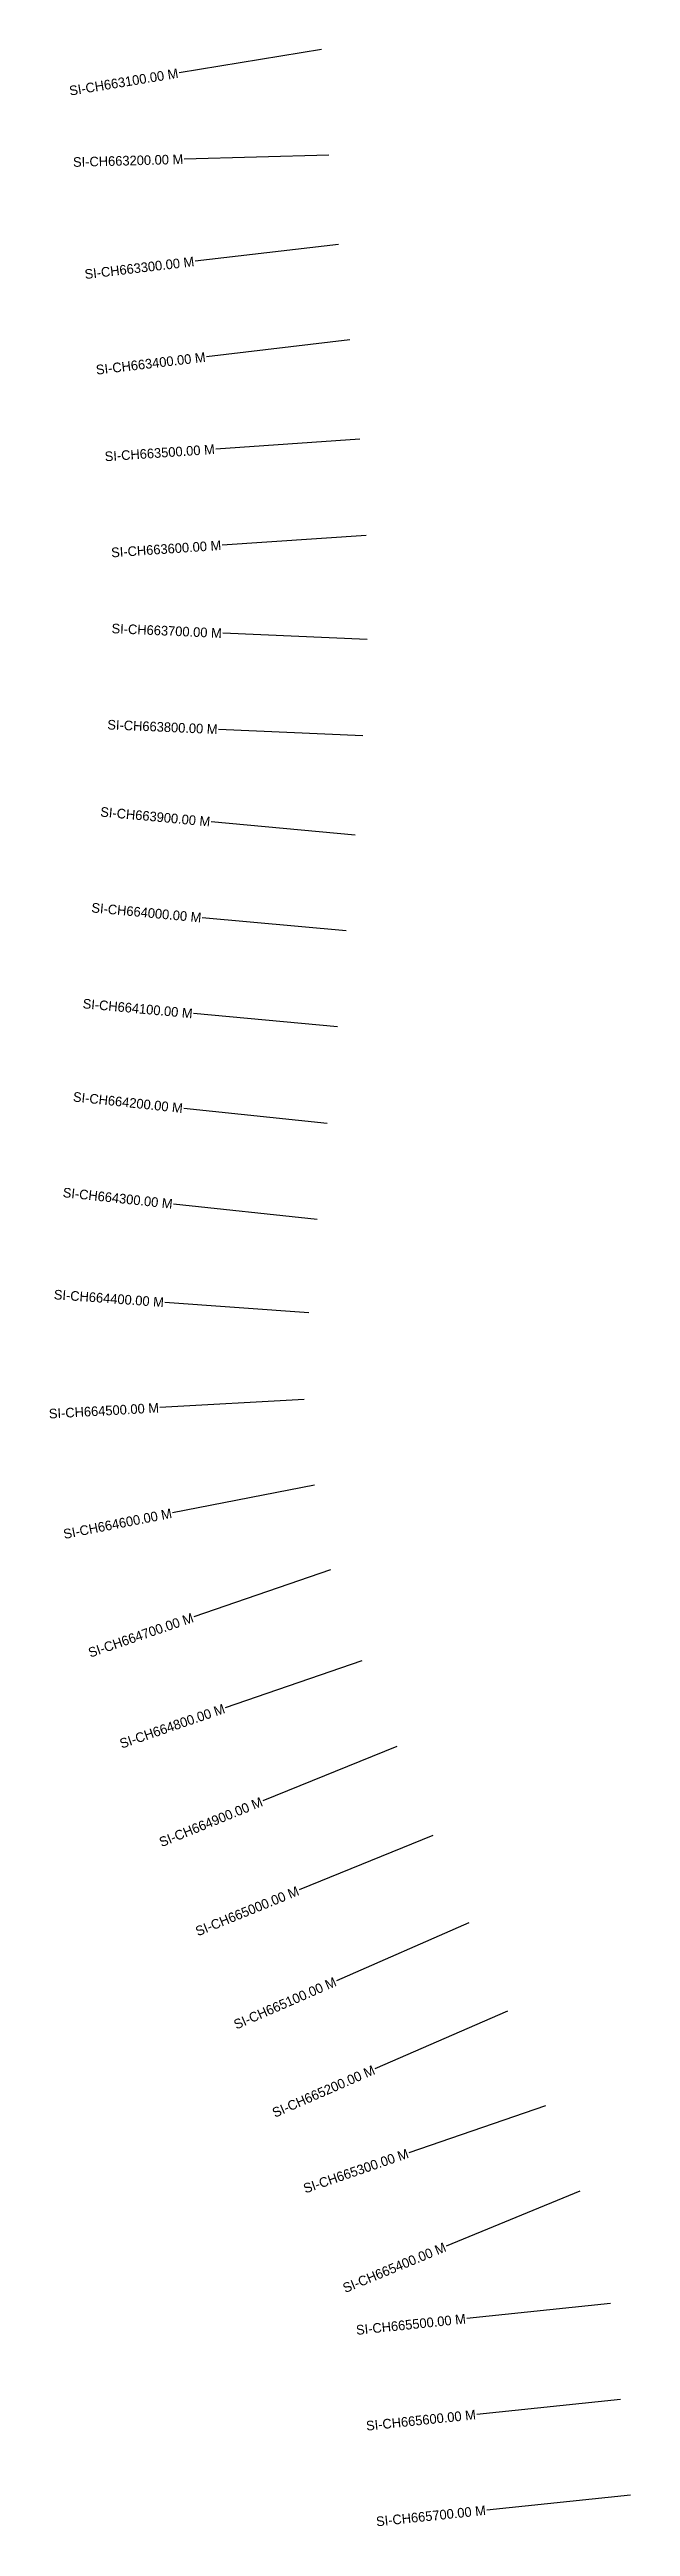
# Model space of a CAD drawing. Header units: metres. Extents: x 334872 to 339710, y 1780086 to 1782797.
# Drawn here: x 334872 to 335475, y 1780086 to 1782659 of the extents above; entities that cross this region are included whole.
import ezdxf
from ezdxf.enums import TextEntityAlignment as Align

# ---------------------------------------------------------------- set-up
doc = ezdxf.new("R2010")
doc.units = ezdxf.units.M
doc.layers.add('CS', color=134, linetype='Continuous')
doc.layers.add('CSMark', color=6, linetype='Continuous')

msp = doc.modelspace()

# ---------------------------------------------------------------- texts
at = {"layer": 'CSMark'}
for s, rotation, p in [('SI-CH663100.00 M', 9.3148, (335005.2, 1782634.9)), ('SI-CH663200.00 M', 1.5393, (335010.5, 1782545.5)), ('SI-CH663300.00 M', 6.7425, (335021.8, 1782439.3)), ('SI-CH663400.00 M', 6.7425, (335033.6, 1782340)), ('SI-CH663500.00 M', 3.8611, (335043.2, 1782244.3)), ('SI-CH663600.00 M', 3.8611, (335049.9, 1782144.5)), ('SI-CH663700.00 M', 357.5141, (335050.5, 1782053.1)), ('SI-CH663800.00 M', 357.5141, (335046.1, 1781953.2)), ('SI-CH663900.00 M', 354.7442, (335038.5, 1781857.2)), ('SI-CH664000.00 M', 354.7442, (335029.3, 1781757.6)), ('SI-CH664100.00 M', 354.7442, (335020.2, 1781658)), ('SI-CH664200.00 M', 353.9376, (335010, 1781559.6)), ('SI-CH664300.00 M', 353.9376, (334999.4, 1781460.2)), ('SI-CH664400.00 M', 355.8853, (334990.4, 1781358)), ('SI-CH664500.00 M', 3.1814, (334985.3, 1781248.6)), ('SI-CH664600.00 M', 11.0915, (334998.5, 1781139.1)), ('SI-CH664700.00 M', 19.0039, (335020.6, 1781030.9)), ('SI-CH664800.00 M', 19.0039, (335053.2, 1780936.4)), ('SI-CH664900.00 M', 22.1388, (335092.2, 1780839.8)), ('SI-CH665000.00 M', 22.1388, (335129.9, 1780747.2)), ('SI-CH665100.00 M', 23.567, (335168.6, 1780652.9)), ('SI-CH665200.00 M', 23.567, (335208.6, 1780561.3)), ('SI-CH665300.00 M', 18.9837, (335243.9, 1780474.3)), ('SI-CH665400.00 M', 22.451, (335282.6, 1780377.2)), ('SI-CH665500.00 M', 5.9724, (335303.8, 1780302.3)), ('SI-CH665600.00 M', 5.9724, (335314.2, 1780202.8)), ('SI-CH665700.00 M', 5.9724, (335324.6, 1780103.4))]:
    msp.add_text(s, height=10, rotation=rotation, dxfattribs=at).set_placement(p, align=Align.MIDDLE_RIGHT)

# ---------------------------------------------------------------- linework, layer by layer
at = {"layer": 'CS'}
for p, q in [((335154.2, 1782659.3), (335006.2, 1782635.1)), ((335161.5, 1782549.6), (335011.5, 1782545.6)), ((335171.8, 1782457), (335022.8, 1782439.4)), ((335183.5, 1782357.7), (335034.6, 1782340.1)), ((335193.8, 1782254.5), (335044.2, 1782244.4)), ((335200.5, 1782154.7), (335050.9, 1782144.6)), ((335201.3, 1782046.6), (335051.5, 1782053.1)), ((335197, 1781946.6), (335047.1, 1781953.2)), ((335188.9, 1781843.4), (335039.5, 1781857.1)), ((335179.7, 1781743.8), (335030.3, 1781757.5)), ((335170.5, 1781644.2), (335021.2, 1781657.9)), ((335160.1, 1781543.7), (335011, 1781559.5)), ((335149.6, 1781444.2), (335000.4, 1781460.1)), ((335141, 1781347.2), (334991.4, 1781357.9)), ((335136, 1781257), (334986.3, 1781248.6)), ((335146.7, 1781168.2), (334999.5, 1781139.3)), ((335163.4, 1781080.1), (335021.5, 1781031.2)), ((335195.9, 1780985.5), (335054.1, 1780936.7)), ((335232.1, 1780896.7), (335093.2, 1780840.2)), ((335269.8, 1780804.1), (335130.8, 1780747.6)), ((335307, 1780713.3), (335169.6, 1780653.3)), ((335347, 1780621.7), (335209.5, 1780561.7)), ((335386.7, 1780523.4), (335244.8, 1780474.6)), ((335422.1, 1780434.8), (335283.5, 1780377.5)), ((335454, 1780318), (335304.8, 1780302.4)), ((335464.4, 1780218.5), (335315.2, 1780202.9)), ((335474.8, 1780119.1), (335325.6, 1780103.5))]:
    msp.add_line(p, q, dxfattribs=at)

msp.set_redraw_order([(e.dxf.handle, doc.entitydb.next_handle()) for e in msp.query("TEXT MTEXT ATTDEF DIMENSION ARC_DIMENSION")])  # texts and dimensions are drawn at this point

doc.saveas('drawing.dxf')
